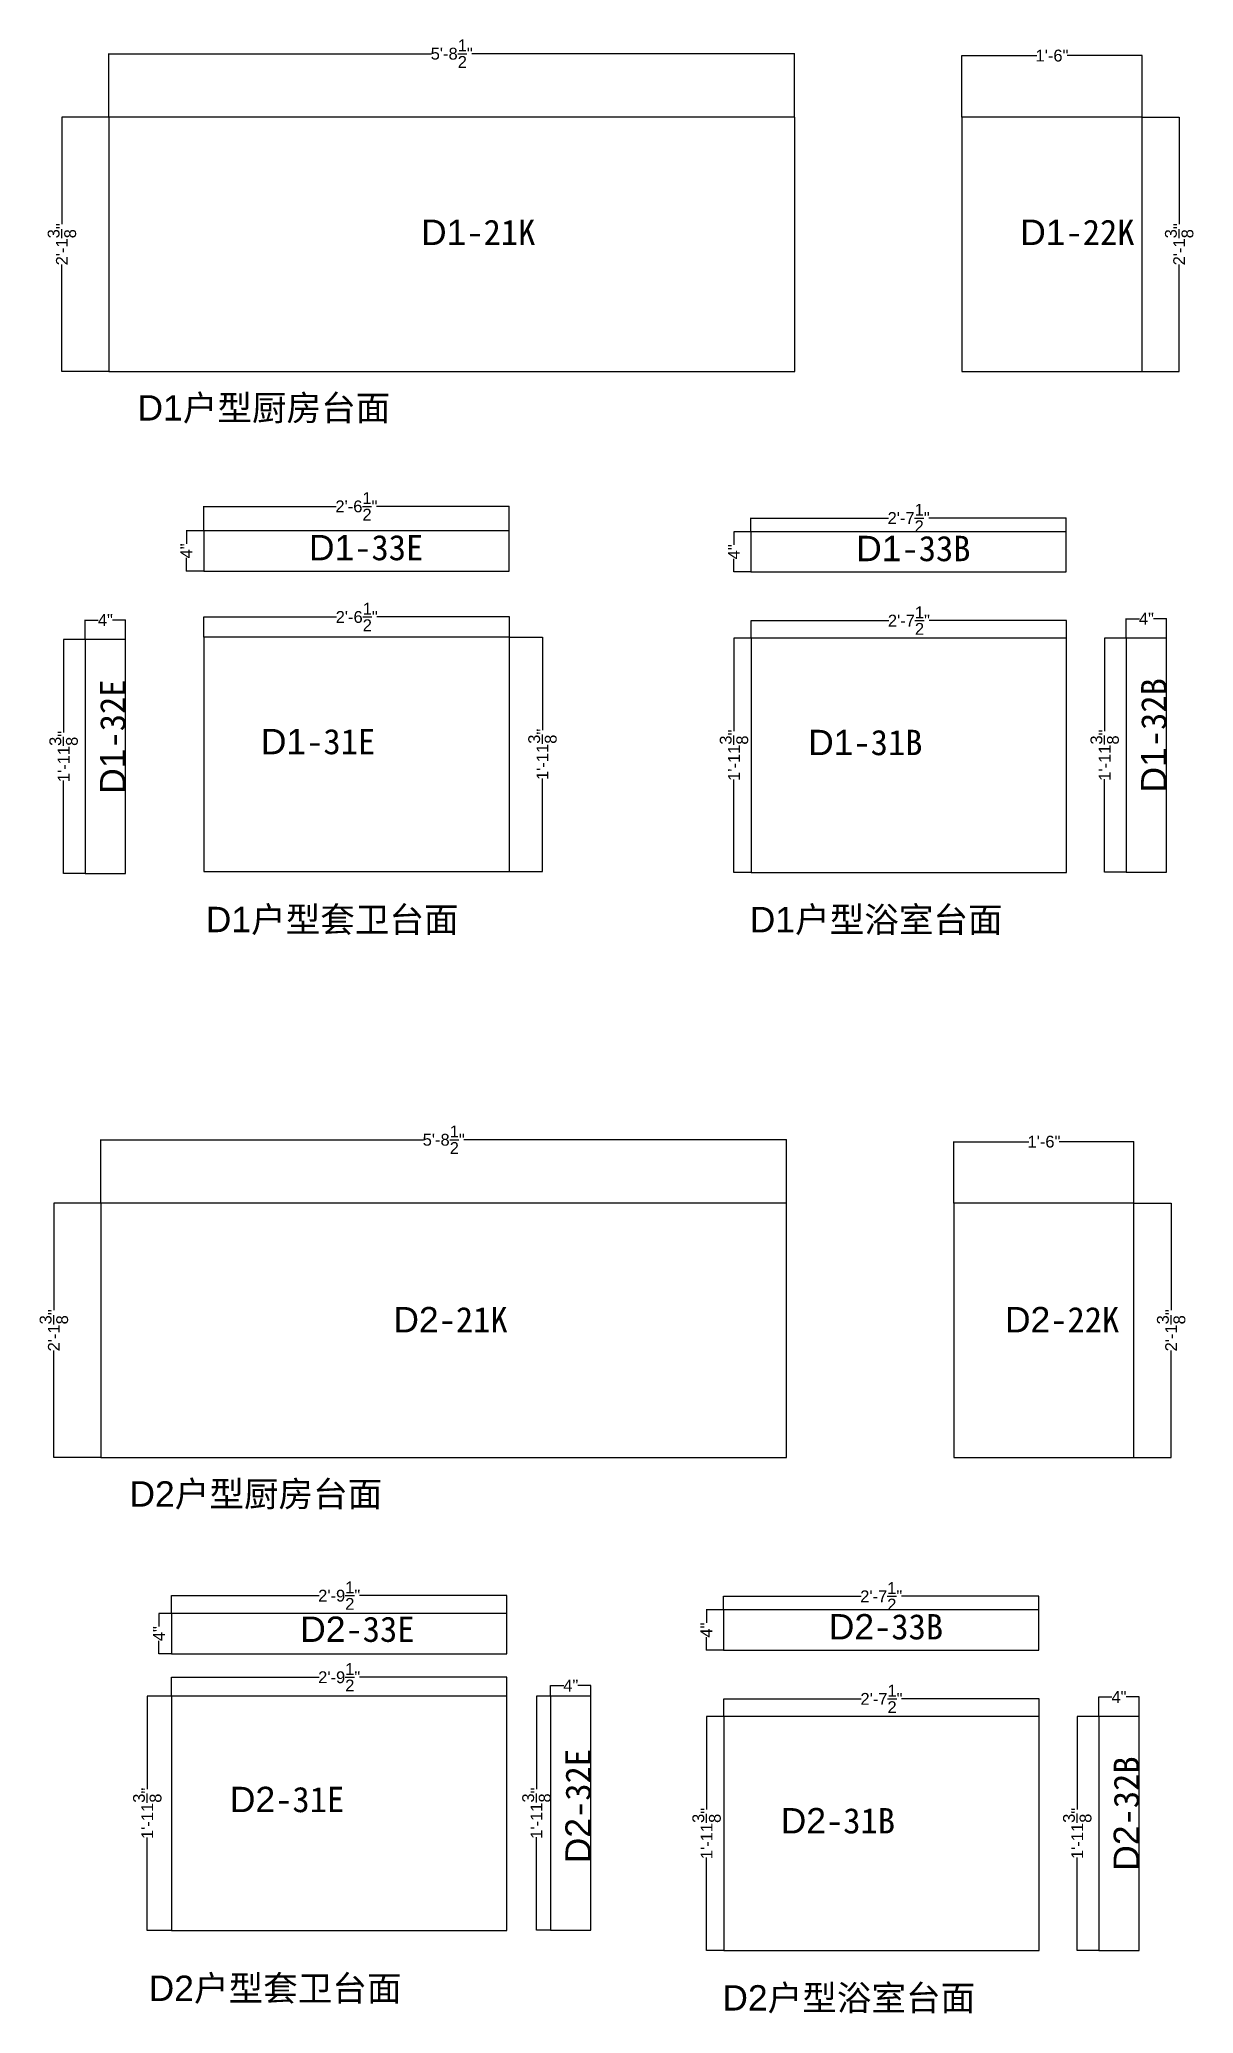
# Model space of a CAD drawing. Header units: inches. Extents: x -997106 to 39633, y -30199 to 1961.
# Drawn here: x 36617 to 39544, y -26146 to -21138 of the extents above; entities that cross this region are included whole.
import ezdxf

# ---------------------------------------------------------------- set-up
doc = ezdxf.new("R2010")
doc.units = ezdxf.units.IN
doc.header["$MEASUREMENT"] = 0
doc.layers.get('Defpoints').update_dxf_attribs({"color": 3})
doc.layers.add('编号', color=10, linetype='Continuous', plot=False)
doc.styles.get("Standard").update_dxf_attribs({"font": 'arial.ttf'})
doc.dimstyles.get("Standard").update_dxf_attribs({"dimtxt": 30, "dimasz": 1, "dimexe": 0.18, "dimexo": 0.0625, "dimgap": 0.09, "dimtad": 0, "dimtoh": 1, "dimdec": 4, "dimlfac": 0.03937, "dimzin": 0, "dimdsep": 46, "dimlunit": 4, "dimtxsty": 'Standard', "dimblk": 'ARCHTICK', "dimcen": 1, "dimadec": 0, "dimazin": 0, "dimtfac": 1, "dimtdec": 4, "dimtix": 1, "dimtofl": 0, "dimtmove": 2, "dimatfit": 3, "dimldrblk": 'ARCHTICK', "dimfxl": 1, "dimtolj": 1, "dimtzin": 0, "dimarcsym": 0})

msp = doc.modelspace()

# ---------------------------------------------------------------- texts
at = {"char_height": 64.3508622, "attachment_point": 1}
for s, insert in [('D1{\\fSimSun|b0|i0|c134|p2;户型厨房台面}', (36865.3082, -22040.64231)), ('D1{\\fSimSun|b0|i0|c134|p2;户型套卫台面}', (37038.58205, -23338.50585)), ('D1{\\fSimSun|b0|i0|c134|p2;户型浴室台面}', (38418.53717, -23338.78511)), ('D2{\\fSimSun|b0|i0|c134|p2;户型厨房台面}', (36844.94079, -24795.74193)), ('D2{\\fSimSun|b0|i0|c134|p2;户型套卫台面}', (36893.65594, -26049.79605)), ('D2{\\fSimSun|b0|i0|c134|p2;户型浴室台面}', (38348.98209, -26074.0695))]:
    msp.add_mtext(s, dxfattribs=dict(at, insert=insert))
at = {"layer": '编号', "char_height": 64.3508622, "attachment_point": 1}
for s, insert in [('D1{\\fSimSun|b0|i0|c134|p2;-21K}', (37584.7108, -21595.25934)), ('D1{\\fSimSun|b0|i0|c134|p2;-22K}', (39104.66447, -21595.25934)), ('D1{\\fSimSun|b0|i0|c134|p2;-33E}', (37300.30217, -22395.1035)), ('D1{\\fSimSun|b0|i0|c134|p2;-33B}', (38688.61867, -22397.38276)), ('D1{\\fSimSun|b0|i0|c134|p2;-31E}', (37178.37012, -22887.17476)), ('D1{\\fSimSun|b0|i0|c134|p2;-31B}', (38566.68662, -22889.45402)), ('D2{\\fSimSun|b0|i0|c134|p2;-21K}', (37514.44244, -24353.64821)), ('D2{\\fSimSun|b0|i0|c134|p2;-22K}', (39065.94632, -24353.64821)), ('D2{\\fSimSun|b0|i0|c134|p2;-33E}', (37278.12478, -25138.93858)), ('D2{\\fSimSun|b0|i0|c134|p2;-33B}', (38619.06359, -25132.66715)), ('D2{\\fSimSun|b0|i0|c134|p2;-31E}', (37099.67734, -25570.78574)), ('D2{\\fSimSun|b0|i0|c134|p2;-31B}', (38497.13153, -25624.73841))]:
    msp.add_mtext(s, dxfattribs=dict(at, insert=insert))
at = {"layer": '编号', "char_height": 64.3508622, "attachment_point": 1, "rotation": 90}
for s, insert in [('D1{\\fSimSun|b0|i0|c134|p2;-32E}', (36770.25401, -23051.8698)), ('D1{\\fSimSun|b0|i0|c134|p2;-32B}', (39411.23406, -23048.49109)), ('D2{\\fSimSun|b0|i0|c134|p2;-32E}', (37950.8992, -25764.8431)), ('D2{\\fSimSun|b0|i0|c134|p2;-32B}', (39341.67898, -25783.77548))]:
    msp.add_mtext(s, dxfattribs=dict(at, insert=insert))

# ---------------------------------------------------------------- blocks, each defined once
blk = doc.blocks.new('_ArchTick')
at = {"color": 0, "linetype": 'ByBlock', "const_width": 0.15}
blk.add_lwpolyline([(-0.5, -0.5), (0.5, 0.5)], dxfattribs=at)
blk = doc.blocks.new('*D428')
at = {"color": 0, "lineweight": -2, "transparency": 16777216}
for p, q in [((36792.5, -21335.3), (36792.5, -21174.1)), ((36792.5, -21174.3), (37611.6, -21174.3)), ((38532.5, -21174.3), (37713.4, -21174.3)), ((38532.5, -21335.3), (38532.5, -21174.1))]:
    blk.add_line(p, q, dxfattribs=at)
at = {"layer": 'Defpoints', "color": 0, "transparency": 16777216}
for p in [(38532.5, -21174.3), (36792.5, -21335.4), (38532.5, -21335.4)]:
    blk.add_point(p, dxfattribs=at)
at = {"color": 0, "lineweight": -2, "transparency": 16777216, "rotation": 180}
blk.add_blockref('_ArchTick', (36792.5, -21174.3), dxfattribs=at)
at = {"color": 0, "lineweight": -2, "transparency": 16777216}
blk.add_blockref('_ArchTick', (38532.5, -21174.3), dxfattribs=at)
at = {"color": 0, "transparency": 16777216, "insert": (37662.5, -21174.3), "char_height": 30, "attachment_point": 5}
blk.add_mtext('\\A1;5\'-8{\\H1x;\\S1/2;}"', dxfattribs=at)
blk = doc.blocks.new('*D429')
at = {"color": 0, "lineweight": -2, "transparency": 16777216}
for p, q in [((36792.5, -21335.4), (36673.4, -21335.4)), ((36673.5, -21335.4), (36673.5, -21606.8)), ((36673.5, -21980.4), (36673.5, -21709)), ((36792.5, -21980.4), (36673.4, -21980.4))]:
    blk.add_line(p, q, dxfattribs=at)
at = {"layer": 'Defpoints', "color": 0, "transparency": 16777216}
for p in [(36792.5, -21335.4), (36673.5, -21980.4), (36792.5, -21980.4)]:
    blk.add_point(p, dxfattribs=at)
at = {"color": 0, "lineweight": -2, "transparency": 16777216}
for p, rotation in [((36673.5, -21335.4), 90), ((36673.5, -21980.4), 270)]:
    blk.add_blockref('_ArchTick', p, dxfattribs=dict(at, rotation=rotation))
at = {"color": 0, "transparency": 16777216, "insert": (36673.5, -21657.9), "char_height": 30, "attachment_point": 5, "rotation": 90}
blk.add_mtext('\\A1;2\'-1{\\H1x;\\S3/8;}"', dxfattribs=at)
blk = doc.blocks.new('*D430')
at = {"color": 0, "lineweight": -2, "transparency": 16777216}
for p, q in [((38956.7, -21335.3), (38956.7, -21179.1)), ((38956.7, -21179.3), (39146.6, -21179.3)), ((39413.7, -21179.3), (39223.7, -21179.3)), ((39413.7, -21335.3), (39413.7, -21179.1))]:
    blk.add_line(p, q, dxfattribs=at)
at = {"layer": 'Defpoints', "color": 0, "transparency": 16777216}
for p in [(39413.7, -21179.3), (38956.7, -21335.4), (39413.7, -21335.4)]:
    blk.add_point(p, dxfattribs=at)
at = {"color": 0, "lineweight": -2, "transparency": 16777216, "rotation": 180}
blk.add_blockref('_ArchTick', (38956.7, -21179.3), dxfattribs=at)
at = {"color": 0, "lineweight": -2, "transparency": 16777216}
blk.add_blockref('_ArchTick', (39413.7, -21179.3), dxfattribs=at)
at = {"color": 0, "transparency": 16777216, "insert": (39185.2, -21179.3), "char_height": 30, "attachment_point": 5}
blk.add_mtext('\\A1;1\'-6"', dxfattribs=at)
blk = doc.blocks.new('*D431')
at = {"color": 0, "lineweight": -2, "transparency": 16777216}
for p, q in [((39413.7, -21335.4), (39508.1, -21335.4)), ((39507.9, -21335.4), (39507.9, -21606.8)), ((39507.9, -21980.4), (39507.9, -21709)), ((39413.7, -21980.4), (39508.1, -21980.4))]:
    blk.add_line(p, q, dxfattribs=at)
at = {"layer": 'Defpoints', "color": 0, "transparency": 16777216}
for p in [(39413.7, -21335.4), (39413.7, -21980.4), (39507.9, -21980.4)]:
    blk.add_point(p, dxfattribs=at)
at = {"color": 0, "lineweight": -2, "transparency": 16777216}
for p, rotation in [((39507.9, -21335.4), 90), ((39507.9, -21980.4), 270)]:
    blk.add_blockref('_ArchTick', p, dxfattribs=dict(at, rotation=rotation))
at = {"color": 0, "transparency": 16777216, "insert": (39507.9, -21657.9), "char_height": 30, "attachment_point": 5, "rotation": 90}
blk.add_mtext('\\A1;2\'-1{\\H1x;\\S3/8;}"', dxfattribs=at)
blk = doc.blocks.new('*D472')
at = {"color": 0, "lineweight": -2, "transparency": 16777216}
for p, q in [((36772.2, -24090.4), (36772.2, -23929.2)), ((36772.2, -23929.4), (37591.3, -23929.4)), ((38512.2, -23929.4), (37693.1, -23929.4)), ((38512.2, -24090.4), (38512.2, -23929.2))]:
    blk.add_line(p, q, dxfattribs=at)
at = {"layer": 'Defpoints', "color": 0, "transparency": 16777216}
for p in [(38512.2, -23929.4), (36772.2, -24090.5), (38512.2, -24090.5)]:
    blk.add_point(p, dxfattribs=at)
at = {"color": 0, "lineweight": -2, "transparency": 16777216, "rotation": 180}
blk.add_blockref('_ArchTick', (36772.2, -23929.4), dxfattribs=at)
at = {"color": 0, "lineweight": -2, "transparency": 16777216}
blk.add_blockref('_ArchTick', (38512.2, -23929.4), dxfattribs=at)
at = {"color": 0, "transparency": 16777216, "insert": (37642.2, -23929.4), "char_height": 30, "attachment_point": 5}
blk.add_mtext('\\A1;5\'-8{\\H1x;\\S1/2;}"', dxfattribs=at)
blk = doc.blocks.new('*D473')
at = {"color": 0, "lineweight": -2, "transparency": 16777216}
for p, q in [((36772.1, -24090.5), (36653, -24090.5)), ((36653.2, -24090.5), (36653.2, -24361.9)), ((36653.2, -24735.5), (36653.2, -24464.1)), ((36772.1, -24735.5), (36653, -24735.5))]:
    blk.add_line(p, q, dxfattribs=at)
at = {"layer": 'Defpoints', "color": 0, "transparency": 16777216}
for p in [(36772.2, -24090.5), (36653.2, -24735.5), (36772.2, -24735.5)]:
    blk.add_point(p, dxfattribs=at)
at = {"color": 0, "lineweight": -2, "transparency": 16777216}
for p, rotation in [((36653.2, -24090.5), 90), ((36653.2, -24735.5), 270)]:
    blk.add_blockref('_ArchTick', p, dxfattribs=dict(at, rotation=rotation))
at = {"color": 0, "transparency": 16777216, "insert": (36653.2, -24413), "char_height": 30, "attachment_point": 5, "rotation": 90}
blk.add_mtext('\\A1;2\'-1{\\H1x;\\S3/8;}"', dxfattribs=at)
blk = doc.blocks.new('*D474')
at = {"color": 0, "lineweight": -2, "transparency": 16777216}
for p, q in [((38936.3, -24090.4), (38936.3, -23934.2)), ((38936.3, -23934.4), (39126.2, -23934.4)), ((39393.3, -23934.4), (39203.3, -23934.4)), ((39393.3, -24090.4), (39393.3, -23934.2))]:
    blk.add_line(p, q, dxfattribs=at)
at = {"layer": 'Defpoints', "color": 0, "transparency": 16777216}
for p in [(39393.3, -23934.4), (38936.3, -24090.5), (39393.3, -24090.5)]:
    blk.add_point(p, dxfattribs=at)
at = {"color": 0, "lineweight": -2, "transparency": 16777216, "rotation": 180}
blk.add_blockref('_ArchTick', (38936.3, -23934.4), dxfattribs=at)
at = {"color": 0, "lineweight": -2, "transparency": 16777216}
blk.add_blockref('_ArchTick', (39393.3, -23934.4), dxfattribs=at)
at = {"color": 0, "transparency": 16777216, "insert": (39164.8, -23934.4), "char_height": 30, "attachment_point": 5}
blk.add_mtext('\\A1;1\'-6"', dxfattribs=at)
blk = doc.blocks.new('*D475')
at = {"color": 0, "lineweight": -2, "transparency": 16777216}
for p, q in [((39393.4, -24090.5), (39487.7, -24090.5)), ((39487.5, -24090.5), (39487.5, -24361.9)), ((39487.5, -24735.5), (39487.5, -24464.1)), ((39393.4, -24735.5), (39487.7, -24735.5))]:
    blk.add_line(p, q, dxfattribs=at)
at = {"layer": 'Defpoints', "color": 0, "transparency": 16777216}
for p in [(39393.3, -24090.5), (39393.3, -24735.5), (39487.5, -24735.5)]:
    blk.add_point(p, dxfattribs=at)
at = {"color": 0, "lineweight": -2, "transparency": 16777216}
for p, rotation in [((39487.5, -24090.5), 90), ((39487.5, -24735.5), 270)]:
    blk.add_blockref('_ArchTick', p, dxfattribs=dict(at, rotation=rotation))
at = {"color": 0, "transparency": 16777216, "insert": (39487.5, -24413), "char_height": 30, "attachment_point": 5, "rotation": 90}
blk.add_mtext('\\A1;2\'-1{\\H1x;\\S3/8;}"', dxfattribs=at)
blk = doc.blocks.new('*D592')
at = {"color": 0, "lineweight": -2, "transparency": 16777216}
for p, q in [((36951.5, -25341.2), (36889.9, -25341.2)), ((36890.1, -25341.2), (36890.1, -25577.1)), ((36890.1, -25935.2), (36890.1, -25699.3)), ((36951.5, -25935.2), (36889.9, -25935.2))]:
    blk.add_line(p, q, dxfattribs=at)
at = {"layer": 'Defpoints', "color": 0, "transparency": 16777216}
for p in [(36951.6, -25341.2), (36890.1, -25935.2), (36951.6, -25935.2)]:
    blk.add_point(p, dxfattribs=at)
at = {"color": 0, "lineweight": -2, "transparency": 16777216}
for p, rotation in [((36890.1, -25341.2), 90), ((36890.1, -25935.2), 270)]:
    blk.add_blockref('_ArchTick', p, dxfattribs=dict(at, rotation=rotation))
at = {"color": 0, "transparency": 16777216, "insert": (36890.1, -25638.2), "char_height": 30, "attachment_point": 5, "rotation": 90}
blk.add_mtext('\\A1;1\'-11{\\H1x;\\S3/8;}"', dxfattribs=at)
blk = doc.blocks.new('*D593')
at = {"color": 0, "lineweight": -2, "transparency": 16777216}
for p, q in [((36951.6, -25341.1), (36951.6, -25292.7)), ((36951.6, -25292.9), (37325.9, -25292.9)), ((37802.6, -25292.9), (37428.2, -25292.9)), ((37802.6, -25341.1), (37802.6, -25292.7))]:
    blk.add_line(p, q, dxfattribs=at)
at = {"layer": 'Defpoints', "color": 0, "transparency": 16777216}
for p in [(37802.6, -25292.9), (36951.6, -25341.2), (37802.6, -25341.2)]:
    blk.add_point(p, dxfattribs=at)
at = {"color": 0, "lineweight": -2, "transparency": 16777216, "rotation": 180}
blk.add_blockref('_ArchTick', (36951.6, -25292.9), dxfattribs=at)
at = {"color": 0, "lineweight": -2, "transparency": 16777216}
blk.add_blockref('_ArchTick', (37802.6, -25292.9), dxfattribs=at)
at = {"color": 0, "transparency": 16777216, "insert": (37377.1, -25292.9), "char_height": 30, "attachment_point": 5}
blk.add_mtext('\\A1;2\'-9{\\H1x;\\S1/2;}"', dxfattribs=at)
blk = doc.blocks.new('*D594')
at = {"color": 0, "lineweight": -2, "transparency": 16777216}
for p, q in [((37913.5, -25340.6), (37913.5, -25313.9)), ((37913.5, -25314.1), (37946.6, -25314.1)), ((38015.5, -25314.1), (37982.4, -25314.1)), ((38015.5, -25340.6), (38015.5, -25313.9))]:
    blk.add_line(p, q, dxfattribs=at)
at = {"layer": 'Defpoints', "color": 0, "transparency": 16777216}
for p in [(38015.5, -25314.1), (37913.5, -25340.7), (38015.5, -25340.7)]:
    blk.add_point(p, dxfattribs=at)
at = {"color": 0, "lineweight": -2, "transparency": 16777216, "rotation": 180}
blk.add_blockref('_ArchTick', (37913.5, -25314.1), dxfattribs=at)
at = {"color": 0, "lineweight": -2, "transparency": 16777216}
blk.add_blockref('_ArchTick', (38015.5, -25314.1), dxfattribs=at)
at = {"color": 0, "transparency": 16777216, "insert": (37964.5, -25314.1), "char_height": 30, "attachment_point": 5}
blk.add_mtext('\\A1;4"', dxfattribs=at)
blk = doc.blocks.new('*D595')
at = {"color": 0, "lineweight": -2, "transparency": 16777216}
for p, q in [((37913.5, -25340.7), (37877.2, -25340.7)), ((37877.4, -25340.7), (37877.4, -25576.6)), ((37877.4, -25934.7), (37877.4, -25698.8)), ((37913.5, -25934.7), (37877.2, -25934.7))]:
    blk.add_line(p, q, dxfattribs=at)
at = {"layer": 'Defpoints', "color": 0, "transparency": 16777216}
for p in [(37913.5, -25340.7), (37877.4, -25934.7), (37913.5, -25934.7)]:
    blk.add_point(p, dxfattribs=at)
at = {"color": 0, "lineweight": -2, "transparency": 16777216}
for p, rotation in [((37877.4, -25340.7), 90), ((37877.4, -25934.7), 270)]:
    blk.add_blockref('_ArchTick', p, dxfattribs=dict(at, rotation=rotation))
at = {"color": 0, "transparency": 16777216, "insert": (37877.4, -25637.7), "char_height": 30, "attachment_point": 5, "rotation": 90}
blk.add_mtext('\\A1;1\'-11{\\H1x;\\S3/8;}"', dxfattribs=at)
blk = doc.blocks.new('*D596')
at = {"color": 0, "lineweight": -2, "transparency": 16777216}
for p, q in [((36951.5, -25131.3), (36919.7, -25131.3)), ((36919.9, -25131.3), (36919.9, -25164.4)), ((36951.5, -25233.3), (36919.7, -25233.3)), ((36919.9, -25233.3), (36919.9, -25200.2))]:
    blk.add_line(p, q, dxfattribs=at)
at = {"layer": 'Defpoints', "color": 0, "transparency": 16777216}
for p in [(36951.6, -25131.3), (36919.9, -25233.3), (36951.6, -25233.3)]:
    blk.add_point(p, dxfattribs=at)
at = {"color": 0, "lineweight": -2, "transparency": 16777216}
for p, rotation in [((36919.9, -25131.3), 90), ((36919.9, -25233.3), 270)]:
    blk.add_blockref('_ArchTick', p, dxfattribs=dict(at, rotation=rotation))
at = {"color": 0, "transparency": 16777216, "insert": (36919.9, -25182.3), "char_height": 30, "attachment_point": 5, "rotation": 90}
blk.add_mtext('\\A1;4"', dxfattribs=at)
blk = doc.blocks.new('*D597')
at = {"color": 0, "lineweight": -2, "transparency": 16777216}
for p, q in [((36951.6, -25131.2), (36951.6, -25085.8)), ((36951.6, -25085.9), (37325.9, -25085.9)), ((37802.6, -25085.9), (37428.2, -25085.9)), ((37802.6, -25131.2), (37802.6, -25085.8))]:
    blk.add_line(p, q, dxfattribs=at)
at = {"layer": 'Defpoints', "color": 0, "transparency": 16777216}
for p in [(37802.6, -25085.9), (36951.6, -25131.3), (37802.6, -25131.3)]:
    blk.add_point(p, dxfattribs=at)
at = {"color": 0, "lineweight": -2, "transparency": 16777216, "rotation": 180}
blk.add_blockref('_ArchTick', (36951.6, -25085.9), dxfattribs=at)
at = {"color": 0, "lineweight": -2, "transparency": 16777216}
blk.add_blockref('_ArchTick', (37802.6, -25085.9), dxfattribs=at)
at = {"color": 0, "transparency": 16777216, "insert": (37377.1, -25085.9), "char_height": 30, "attachment_point": 5}
blk.add_mtext('\\A1;2\'-9{\\H1x;\\S1/2;}"', dxfattribs=at)
blk = doc.blocks.new('*D658')
at = {"color": 0, "lineweight": -2, "transparency": 16777216}
for p, q in [((37034, -22654.7), (37034, -22603.1)), ((37034, -22603.3), (37370.4, -22603.3)), ((37809, -22603.3), (37472.7, -22603.3)), ((37809, -22654.7), (37809, -22603.1))]:
    blk.add_line(p, q, dxfattribs=at)
at = {"layer": 'Defpoints', "color": 0, "transparency": 16777216}
for p in [(37809, -22603.3), (37034, -22654.8), (37809, -22654.8)]:
    blk.add_point(p, dxfattribs=at)
at = {"color": 0, "lineweight": -2, "transparency": 16777216, "rotation": 180}
blk.add_blockref('_ArchTick', (37034, -22603.3), dxfattribs=at)
at = {"color": 0, "lineweight": -2, "transparency": 16777216}
blk.add_blockref('_ArchTick', (37809, -22603.3), dxfattribs=at)
at = {"color": 0, "transparency": 16777216, "insert": (37421.5, -22603.3), "char_height": 30, "attachment_point": 5}
blk.add_mtext('\\A1;2\'-6{\\H1x;\\S1/2;}"', dxfattribs=at)
blk = doc.blocks.new('*D659')
at = {"color": 0, "lineweight": -2, "transparency": 16777216}
for p, q in [((37809.1, -22654.8), (37892.8, -22654.8)), ((37892.6, -22654.8), (37892.6, -22890.7)), ((37892.6, -23248.8), (37892.6, -23012.9)), ((37809.1, -23248.8), (37892.8, -23248.8))]:
    blk.add_line(p, q, dxfattribs=at)
at = {"layer": 'Defpoints', "color": 0, "transparency": 16777216}
for p in [(37809, -22654.8), (37809, -23248.8), (37892.6, -23248.8)]:
    blk.add_point(p, dxfattribs=at)
at = {"color": 0, "lineweight": -2, "transparency": 16777216}
for p, rotation in [((37892.6, -22654.8), 90), ((37892.6, -23248.8), 270)]:
    blk.add_blockref('_ArchTick', p, dxfattribs=dict(at, rotation=rotation))
at = {"color": 0, "transparency": 16777216, "insert": (37892.6, -22951.8), "char_height": 30, "attachment_point": 5, "rotation": 90}
blk.add_mtext('\\A1;1\'-11{\\H1x;\\S3/8;}"', dxfattribs=at)
blk = doc.blocks.new('*D660')
at = {"color": 0, "lineweight": -2, "transparency": 16777216}
for p, q in [((36732.8, -22660.2), (36677.7, -22660.2)), ((36677.9, -22660.2), (36677.9, -22896.1)), ((36677.9, -23254.2), (36677.9, -23018.3)), ((36732.8, -23254.2), (36677.7, -23254.2))]:
    blk.add_line(p, q, dxfattribs=at)
at = {"layer": 'Defpoints', "color": 0, "transparency": 16777216}
for p in [(36732.9, -22660.2), (36677.9, -23254.2), (36732.9, -23254.2)]:
    blk.add_point(p, dxfattribs=at)
at = {"color": 0, "lineweight": -2, "transparency": 16777216}
for p, rotation in [((36677.9, -22660.2), 90), ((36677.9, -23254.2), 270)]:
    blk.add_blockref('_ArchTick', p, dxfattribs=dict(at, rotation=rotation))
at = {"color": 0, "transparency": 16777216, "insert": (36677.9, -22957.2), "char_height": 30, "attachment_point": 5, "rotation": 90}
blk.add_mtext('\\A1;1\'-11{\\H1x;\\S3/8;}"', dxfattribs=at)
blk = doc.blocks.new('*D661')
at = {"color": 0, "lineweight": -2, "transparency": 16777216}
for p, q in [((36732.9, -22660.1), (36732.9, -22610.9)), ((36732.9, -22611.1), (36765.9, -22611.1)), ((36834.9, -22611.1), (36801.8, -22611.1)), ((36834.9, -22660.1), (36834.9, -22610.9))]:
    blk.add_line(p, q, dxfattribs=at)
at = {"layer": 'Defpoints', "color": 0, "transparency": 16777216}
for p in [(36834.9, -22611.1), (36732.9, -22660.2), (36834.9, -22660.2)]:
    blk.add_point(p, dxfattribs=at)
at = {"color": 0, "lineweight": -2, "transparency": 16777216, "rotation": 180}
blk.add_blockref('_ArchTick', (36732.9, -22611.1), dxfattribs=at)
at = {"color": 0, "lineweight": -2, "transparency": 16777216}
blk.add_blockref('_ArchTick', (36834.9, -22611.1), dxfattribs=at)
at = {"color": 0, "transparency": 16777216, "insert": (36783.9, -22611.1), "char_height": 30, "attachment_point": 5}
blk.add_mtext('\\A1;4"', dxfattribs=at)
blk = doc.blocks.new('*D662')
at = {"color": 0, "lineweight": -2, "transparency": 16777216}
for p, q in [((37033.2, -22384.7), (36989.2, -22384.7)), ((36989.4, -22384.7), (36989.4, -22417.7)), ((36989.4, -22486.7), (36989.4, -22453.6)), ((37033.2, -22486.7), (36989.2, -22486.7))]:
    blk.add_line(p, q, dxfattribs=at)
at = {"layer": 'Defpoints', "color": 0, "transparency": 16777216}
for p in [(37033.3, -22384.7), (36989.4, -22486.7), (37033.3, -22486.7)]:
    blk.add_point(p, dxfattribs=at)
at = {"color": 0, "lineweight": -2, "transparency": 16777216}
for p, rotation in [((36989.4, -22384.7), 90), ((36989.4, -22486.7), 270)]:
    blk.add_blockref('_ArchTick', p, dxfattribs=dict(at, rotation=rotation))
at = {"color": 0, "transparency": 16777216, "insert": (36989.4, -22435.7), "char_height": 30, "attachment_point": 5, "rotation": 90}
blk.add_mtext('\\A1;4"', dxfattribs=at)
blk = doc.blocks.new('*D663')
at = {"color": 0, "lineweight": -2, "transparency": 16777216}
for p, q in [((37033.3, -22384.6), (37033.3, -22322.6)), ((37033.3, -22322.7), (37369.6, -22322.7)), ((37808.3, -22322.7), (37472, -22322.7)), ((37808.3, -22384.6), (37808.3, -22322.6))]:
    blk.add_line(p, q, dxfattribs=at)
at = {"layer": 'Defpoints', "color": 0, "transparency": 16777216}
for p in [(37808.3, -22322.7), (37033.3, -22384.7), (37808.3, -22384.7)]:
    blk.add_point(p, dxfattribs=at)
at = {"color": 0, "lineweight": -2, "transparency": 16777216, "rotation": 180}
blk.add_blockref('_ArchTick', (37033.3, -22322.7), dxfattribs=at)
at = {"color": 0, "lineweight": -2, "transparency": 16777216}
blk.add_blockref('_ArchTick', (37808.3, -22322.7), dxfattribs=at)
at = {"color": 0, "transparency": 16777216, "insert": (37420.8, -22322.7), "char_height": 30, "attachment_point": 5}
blk.add_mtext('\\A1;2\'-6{\\H1x;\\S1/2;}"', dxfattribs=at)
blk = doc.blocks.new('*D1370')
at = {"color": 0, "lineweight": -2, "transparency": 16777216}
for p, q in [((39373.8, -22656.8), (39318.7, -22656.8)), ((39318.9, -22656.8), (39318.9, -22892.7)), ((39318.9, -23250.8), (39318.9, -23014.9)), ((39373.8, -23250.8), (39318.7, -23250.8))]:
    blk.add_line(p, q, dxfattribs=at)
at = {"layer": 'Defpoints', "color": 0, "transparency": 16777216}
for p in [(39373.8, -22656.8), (39318.9, -23250.8), (39373.8, -23250.8)]:
    blk.add_point(p, dxfattribs=at)
at = {"color": 0, "lineweight": -2, "transparency": 16777216}
for p, rotation in [((39318.9, -22656.8), 90), ((39318.9, -23250.8), 270)]:
    blk.add_blockref('_ArchTick', p, dxfattribs=dict(at, rotation=rotation))
at = {"color": 0, "transparency": 16777216, "insert": (39318.9, -22953.8), "char_height": 30, "attachment_point": 5, "rotation": 90}
blk.add_mtext('\\A1;1\'-11{\\H1x;\\S3/8;}"', dxfattribs=at)
blk = doc.blocks.new('*D1371')
at = {"color": 0, "lineweight": -2, "transparency": 16777216}
for p, q in [((39373.8, -22656.8), (39373.8, -22607.5)), ((39373.8, -22607.7), (39406.9, -22607.7)), ((39475.8, -22607.7), (39442.8, -22607.7)), ((39475.8, -22656.8), (39475.8, -22607.5))]:
    blk.add_line(p, q, dxfattribs=at)
at = {"layer": 'Defpoints', "color": 0, "transparency": 16777216}
for p in [(39475.8, -22607.7), (39373.8, -22656.8), (39475.8, -22656.8)]:
    blk.add_point(p, dxfattribs=at)
at = {"color": 0, "lineweight": -2, "transparency": 16777216, "rotation": 180}
blk.add_blockref('_ArchTick', (39373.8, -22607.7), dxfattribs=at)
at = {"color": 0, "lineweight": -2, "transparency": 16777216}
blk.add_blockref('_ArchTick', (39475.8, -22607.7), dxfattribs=at)
at = {"color": 0, "transparency": 16777216, "insert": (39424.8, -22607.7), "char_height": 30, "attachment_point": 5}
blk.add_mtext('\\A1;4"', dxfattribs=at)
blk = doc.blocks.new('*D1372')
at = {"color": 0, "lineweight": -2, "transparency": 16777216}
for p, q in [((38422.3, -22657), (38422.3, -22612.3)), ((38422.3, -22612.5), (38771.2, -22612.5)), ((39222.3, -22612.5), (38873.5, -22612.5)), ((39222.3, -22657), (39222.3, -22612.3))]:
    blk.add_line(p, q, dxfattribs=at)
at = {"layer": 'Defpoints', "color": 0, "transparency": 16777216}
for p in [(39222.3, -22612.5), (38422.3, -22657.1), (39222.3, -22657.1)]:
    blk.add_point(p, dxfattribs=at)
at = {"color": 0, "lineweight": -2, "transparency": 16777216, "rotation": 180}
blk.add_blockref('_ArchTick', (38422.3, -22612.5), dxfattribs=at)
at = {"color": 0, "lineweight": -2, "transparency": 16777216}
blk.add_blockref('_ArchTick', (39222.3, -22612.5), dxfattribs=at)
at = {"color": 0, "transparency": 16777216, "insert": (38822.3, -22612.5), "char_height": 30, "attachment_point": 5}
blk.add_mtext('\\A1;2\'-7{\\H1x;\\S1/2;}"', dxfattribs=at)
blk = doc.blocks.new('*D1373')
at = {"color": 0, "lineweight": -2, "transparency": 16777216}
for p, q in [((38422.3, -22657.1), (38378.3, -22657.1)), ((38378.5, -22657.1), (38378.5, -22893)), ((38378.5, -23251.1), (38378.5, -23015.2)), ((38422.3, -23251.1), (38378.3, -23251.1))]:
    blk.add_line(p, q, dxfattribs=at)
at = {"layer": 'Defpoints', "color": 0, "transparency": 16777216}
for p in [(38422.3, -22657.1), (38378.5, -23251.1), (38422.3, -23251.1)]:
    blk.add_point(p, dxfattribs=at)
at = {"color": 0, "lineweight": -2, "transparency": 16777216}
for p, rotation in [((38378.5, -22657.1), 90), ((38378.5, -23251.1), 270)]:
    blk.add_blockref('_ArchTick', p, dxfattribs=dict(at, rotation=rotation))
at = {"color": 0, "transparency": 16777216, "insert": (38378.5, -22954.1), "char_height": 30, "attachment_point": 5, "rotation": 90}
blk.add_mtext('\\A1;1\'-11{\\H1x;\\S3/8;}"', dxfattribs=at)
blk = doc.blocks.new('*D1374')
at = {"color": 0, "lineweight": -2, "transparency": 16777216}
for p, q in [((38421.5, -22386.9), (38377.9, -22386.9)), ((38378.1, -22386.9), (38378.1, -22420)), ((38378.1, -22488.9), (38378.1, -22455.9)), ((38421.5, -22488.9), (38377.9, -22488.9))]:
    blk.add_line(p, q, dxfattribs=at)
at = {"layer": 'Defpoints', "color": 0, "transparency": 16777216}
for p in [(38421.6, -22386.9), (38378.1, -22488.9), (38421.6, -22488.9)]:
    blk.add_point(p, dxfattribs=at)
at = {"color": 0, "lineweight": -2, "transparency": 16777216}
for p, rotation in [((38378.1, -22386.9), 90), ((38378.1, -22488.9), 270)]:
    blk.add_blockref('_ArchTick', p, dxfattribs=dict(at, rotation=rotation))
at = {"color": 0, "transparency": 16777216, "insert": (38378.1, -22437.9), "char_height": 30, "attachment_point": 5, "rotation": 90}
blk.add_mtext('\\A1;4"', dxfattribs=at)
blk = doc.blocks.new('*D1375')
at = {"color": 0, "lineweight": -2, "transparency": 16777216}
for p, q in [((38421.6, -22386.9), (38421.6, -22352.1)), ((38421.6, -22352.3), (38770.5, -22352.3)), ((39221.6, -22352.3), (38872.8, -22352.3)), ((39221.6, -22386.9), (39221.6, -22352.1))]:
    blk.add_line(p, q, dxfattribs=at)
at = {"layer": 'Defpoints', "color": 0, "transparency": 16777216}
for p in [(39221.6, -22352.3), (38421.6, -22386.9), (39221.6, -22386.9)]:
    blk.add_point(p, dxfattribs=at)
at = {"color": 0, "lineweight": -2, "transparency": 16777216, "rotation": 180}
blk.add_blockref('_ArchTick', (38421.6, -22352.3), dxfattribs=at)
at = {"color": 0, "lineweight": -2, "transparency": 16777216}
blk.add_blockref('_ArchTick', (39221.6, -22352.3), dxfattribs=at)
at = {"color": 0, "transparency": 16777216, "insert": (38821.6, -22352.3), "char_height": 30, "attachment_point": 5}
blk.add_mtext('\\A1;2\'-7{\\H1x;\\S1/2;}"', dxfattribs=at)
blk = doc.blocks.new('*D1430')
at = {"color": 0, "lineweight": -2, "transparency": 16777216}
for p, q in [((39304.2, -25392.1), (39249.2, -25392.1)), ((39249.3, -25392.1), (39249.3, -25628)), ((39249.3, -25986.1), (39249.3, -25750.2)), ((39304.2, -25986.1), (39249.2, -25986.1))]:
    blk.add_line(p, q, dxfattribs=at)
at = {"layer": 'Defpoints', "color": 0, "transparency": 16777216}
for p in [(39304.3, -25392.1), (39249.3, -25986.1), (39304.3, -25986.1)]:
    blk.add_point(p, dxfattribs=at)
at = {"color": 0, "lineweight": -2, "transparency": 16777216}
for p, rotation in [((39249.3, -25392.1), 90), ((39249.3, -25986.1), 270)]:
    blk.add_blockref('_ArchTick', p, dxfattribs=dict(at, rotation=rotation))
at = {"color": 0, "transparency": 16777216, "insert": (39249.3, -25689.1), "char_height": 30, "attachment_point": 5, "rotation": 90}
blk.add_mtext('\\A1;1\'-11{\\H1x;\\S3/8;}"', dxfattribs=at)
blk = doc.blocks.new('*D1431')
at = {"color": 0, "lineweight": -2, "transparency": 16777216}
for p, q in [((39304.3, -25392), (39304.3, -25342.8)), ((39304.3, -25343), (39337.4, -25343)), ((39406.3, -25343), (39373.2, -25343)), ((39406.3, -25392), (39406.3, -25342.8))]:
    blk.add_line(p, q, dxfattribs=at)
at = {"layer": 'Defpoints', "color": 0, "transparency": 16777216}
for p in [(39406.3, -25343), (39304.3, -25392.1), (39406.3, -25392.1)]:
    blk.add_point(p, dxfattribs=at)
at = {"color": 0, "lineweight": -2, "transparency": 16777216, "rotation": 180}
blk.add_blockref('_ArchTick', (39304.3, -25343), dxfattribs=at)
at = {"color": 0, "lineweight": -2, "transparency": 16777216}
blk.add_blockref('_ArchTick', (39406.3, -25343), dxfattribs=at)
at = {"color": 0, "transparency": 16777216, "insert": (39355.3, -25343), "char_height": 30, "attachment_point": 5}
blk.add_mtext('\\A1;4"', dxfattribs=at)
blk = doc.blocks.new('*D1432')
at = {"color": 0, "lineweight": -2, "transparency": 16777216}
for p, q in [((38352.8, -25392.3), (38352.8, -25347.6)), ((38352.8, -25347.8), (38701.6, -25347.8)), ((39152.8, -25347.8), (38803.9, -25347.8)), ((39152.8, -25392.3), (39152.8, -25347.6))]:
    blk.add_line(p, q, dxfattribs=at)
at = {"layer": 'Defpoints', "color": 0, "transparency": 16777216}
for p in [(39152.8, -25347.8), (38352.8, -25392.4), (39152.8, -25392.4)]:
    blk.add_point(p, dxfattribs=at)
at = {"color": 0, "lineweight": -2, "transparency": 16777216, "rotation": 180}
blk.add_blockref('_ArchTick', (38352.8, -25347.8), dxfattribs=at)
at = {"color": 0, "lineweight": -2, "transparency": 16777216}
blk.add_blockref('_ArchTick', (39152.8, -25347.8), dxfattribs=at)
at = {"color": 0, "transparency": 16777216, "insert": (38752.8, -25347.8), "char_height": 30, "attachment_point": 5}
blk.add_mtext('\\A1;2\'-7{\\H1x;\\S1/2;}"', dxfattribs=at)
blk = doc.blocks.new('*D1433')
at = {"color": 0, "lineweight": -2, "transparency": 16777216}
for p, q in [((38352.7, -25392.4), (38308.8, -25392.4)), ((38309, -25392.4), (38309, -25628.3)), ((38309, -25986.4), (38309, -25750.4)), ((38352.7, -25986.4), (38308.8, -25986.4))]:
    blk.add_line(p, q, dxfattribs=at)
at = {"layer": 'Defpoints', "color": 0, "transparency": 16777216}
for p in [(38352.8, -25392.4), (38309, -25986.4), (38352.8, -25986.4)]:
    blk.add_point(p, dxfattribs=at)
at = {"color": 0, "lineweight": -2, "transparency": 16777216}
for p, rotation in [((38309, -25392.4), 90), ((38309, -25986.4), 270)]:
    blk.add_blockref('_ArchTick', p, dxfattribs=dict(at, rotation=rotation))
at = {"color": 0, "transparency": 16777216, "insert": (38309, -25689.4), "char_height": 30, "attachment_point": 5, "rotation": 90}
blk.add_mtext('\\A1;1\'-11{\\H1x;\\S3/8;}"', dxfattribs=at)
blk = doc.blocks.new('*D1434')
at = {"color": 0, "lineweight": -2, "transparency": 16777216}
for p, q in [((38352, -25122.2), (38308.3, -25122.2)), ((38308.5, -25122.2), (38308.5, -25155.3)), ((38352, -25224.2), (38308.3, -25224.2)), ((38308.5, -25224.2), (38308.5, -25191.2))]:
    blk.add_line(p, q, dxfattribs=at)
at = {"layer": 'Defpoints', "color": 0, "transparency": 16777216}
for p in [(38352.1, -25122.2), (38308.5, -25224.2), (38352.1, -25224.2)]:
    blk.add_point(p, dxfattribs=at)
at = {"color": 0, "lineweight": -2, "transparency": 16777216}
for p, rotation in [((38308.5, -25122.2), 90), ((38308.5, -25224.2), 270)]:
    blk.add_blockref('_ArchTick', p, dxfattribs=dict(at, rotation=rotation))
at = {"color": 0, "transparency": 16777216, "insert": (38308.5, -25173.2), "char_height": 30, "attachment_point": 5, "rotation": 90}
blk.add_mtext('\\A1;4"', dxfattribs=at)
blk = doc.blocks.new('*D1435')
at = {"color": 0, "lineweight": -2, "transparency": 16777216}
for p, q in [((38352.1, -25122.2), (38352.1, -25087.4)), ((38352.1, -25087.6), (38700.9, -25087.6)), ((39152.1, -25087.6), (38803.2, -25087.6)), ((39152.1, -25122.2), (39152.1, -25087.4))]:
    blk.add_line(p, q, dxfattribs=at)
at = {"layer": 'Defpoints', "color": 0, "transparency": 16777216}
for p in [(39152.1, -25087.6), (38352.1, -25122.2), (39152.1, -25122.2)]:
    blk.add_point(p, dxfattribs=at)
at = {"color": 0, "lineweight": -2, "transparency": 16777216, "rotation": 180}
blk.add_blockref('_ArchTick', (38352.1, -25087.6), dxfattribs=at)
at = {"color": 0, "lineweight": -2, "transparency": 16777216}
blk.add_blockref('_ArchTick', (39152.1, -25087.6), dxfattribs=at)
at = {"color": 0, "transparency": 16777216, "insert": (38752.1, -25087.6), "char_height": 30, "attachment_point": 5}
blk.add_mtext('\\A1;2\'-7{\\H1x;\\S1/2;}"', dxfattribs=at)

# ---------------------------------------------------------------- dimensions: what is measured, and where the dimension line sits
for base, p1, p2, picture, middle in [((38532.54079, -21174.31081), (36792.54079, -21335.37357), (38532.54079, -21335.37357), '*D428', (37662.54079, -21174.31081)), ((39413.65494, -21179.27415), (38956.65494, -21335.37357), (39413.65494, -21335.37357), '*D430', (39185.15494, -21179.27415)), ((37808.2926195589, -22322.7386305326), (37033.2926195589, -22384.6566184048), (37808.2926195589, -22384.6566184048), '*D663', (37420.7926195589, -22322.7386305326)), ((39221.60912, -22352.30744), (38421.60912, -22386.93588), (39221.60912, -22386.93588), '*D1375', (38821.60912, -22352.30744)), ((37809.0259058741, -22603.2535332185), (37034.0259058741, -22654.7889905513), (37809.0259058741, -22654.7889905513), '*D658', (37421.5259058741, -22603.2535332185)), ((39222.34241, -22612.50143), (38422.34241, -22657.06826), (39222.34241, -22657.06826), '*D1372', (38822.34241, -22612.50143)), ((36834.86825, -22611.09961), (36732.86825, -22660.20047), (36834.86825, -22660.20047), '*D661', (36783.86825, -22611.09961)), ((39475.8483, -22607.7209), (39373.8483, -22656.82176), (39475.8483, -22656.82176), '*D1371', (39424.8483, -22607.7209)), ((38512.17339, -23929.41043), (36772.17339, -24090.47319), (38512.17339, -24090.47319), '*D472', (37642.17339, -23929.41043)), ((39393.28754, -23934.37377), (38936.28754, -24090.47319), (39393.28754, -24090.47319), '*D474', (39164.78754, -23934.37377)), ((37802.55629, -25085.93931), (36951.55629, -25131.31086), (37802.55629, -25131.31086), '*D597', (37377.05629, -25085.93931)), ((39152.05404, -25087.59183), (38352.05404, -25122.22027), (39152.05404, -25122.22027), '*D1435', (38752.05404, -25087.59183)), ((37802.55629, -25292.91529), (36951.55629, -25341.17539), (37802.55629, -25341.17539), '*D593', (37377.05629, -25292.91529)), ((38015.51344, -25314.12763), (37913.51344, -25340.67539), (38015.51344, -25340.67539), '*D594', (37964.51344, -25314.12763)), ((39152.78732, -25347.78582), (38352.78732, -25392.35264), (39152.78732, -25392.35264), '*D1432', (38752.78732, -25347.78582)), ((39406.29321, -25343.00529), (39304.29321, -25392.10615), (39406.29321, -25392.10615), '*D1431', (39355.29321, -25343.00529))]:
    dim = msp.add_linear_dim(base=base, p1=p1, p2=p2, dimstyle='Standard')
    dim.commit()
    dim.dimension.update_dxf_attribs({"geometry": picture, "text_midpoint": middle})
for base, p1, p2, picture, middle in [((36673.532199448, -21980.3735716877), (36792.5407938367, -21335.3735716876), (36792.5407938367, -21980.3735716876), '*D429', (36673.532199448, -21657.8735716877)), ((39507.9049239487, -21980.3735716877), (39413.6549443239, -21335.3735716876), (39413.6549443239, -21980.3735716876), '*D431', (39507.9049239487, -21657.8735716877)), ((36989.40462, -22486.65662), (37033.29262, -22384.65662), (37033.29262, -22486.65662), '*D662', (36989.40462, -22435.65662)), ((38378.07337, -22488.93588), (38421.60912, -22386.93588), (38421.60912, -22488.93588), '*D1374', (38378.07337, -22437.93588)), ((36677.92255, -23254.20047), (36732.86825, -22660.20047), (36732.86825, -23254.20047), '*D660', (36677.92255, -22957.20047)), ((37892.57354, -23248.78899), (37809.02591, -22654.78899), (37809.02591, -23248.78899), '*D659', (37892.57354, -22951.78899)), ((38378.5228, -23251.06826), (38422.34241, -22657.06826), (38422.34241, -23251.06826), '*D1373', (38378.5228, -22954.06826)), ((39318.9026, -23250.82176), (39373.8483, -22656.82176), (39373.8483, -23250.82176), '*D1370', (39318.9026, -22953.82176)), ((36653.1647935258, -24735.473191931), (36772.1733879145, -24090.473191931), (36772.1733879145, -24735.473191931), '*D473', (36653.1647935258, -24412.973191931)), ((39487.5375180265, -24735.473191931), (39393.2875384017, -24090.473191931), (39393.2875384017, -24735.473191931), '*D475', (39487.5375180265, -24412.973191931)), ((36919.91706, -25233.31086), (36951.55629, -25131.31086), (36951.55629, -25233.31086), '*D596', (36919.91706, -25182.31086)), ((38308.51828, -25224.22027), (38352.05404, -25122.22027), (38352.05404, -25224.22027), '*D1434', (38308.51828, -25173.22027)), ((36890.09027, -25935.17539), (36951.55629, -25341.17539), (36951.55629, -25935.17539), '*D592', (36890.09027, -25638.17539)), ((37877.40787, -25934.67539), (37913.51344, -25340.67539), (37913.51344, -25934.67539), '*D595', (37877.40787, -25637.67539)), ((38308.96772, -25986.35264), (38352.78732, -25392.35264), (38352.78732, -25986.35264), '*D1433', (38308.96772, -25689.35264)), ((39249.34752, -25986.10615), (39304.29321, -25392.10615), (39304.29321, -25986.10615), '*D1430', (39249.34752, -25689.10615))]:
    dim = msp.add_linear_dim(base=base, p1=p1, p2=p2, angle=90, dimstyle='Standard')
    dim.commit()
    dim.dimension.update_dxf_attribs({"geometry": picture, "text_midpoint": middle})

# ---------------------------------------------------------------- linework, layer by layer
for points in [[(36792.54079, -21980.37357), (38532.54079, -21980.37357), (38532.54079, -21335.37357), (36792.54079, -21335.37357)], [(38956.65494, -21980.37357), (39413.65494, -21980.37357), (39413.65494, -21335.37357), (38956.65494, -21335.37357)], [(37033.29262, -22486.65662), (37808.29262, -22486.65662), (37808.29262, -22384.65662), (37033.29262, -22384.65662)], [(38421.60912, -22488.93588), (39221.60912, -22488.93588), (39221.60912, -22386.93588), (38421.60912, -22386.93588)], [(36732.86825, -23254.20047), (36834.86825, -23254.20047), (36834.86825, -22660.20047), (36732.86825, -22660.20047)], [(37034.02591, -23248.78899), (37809.02591, -23248.78899), (37809.02591, -22654.78899), (37034.02591, -22654.78899)], [(38422.34241, -23251.06826), (39222.34241, -23251.06826), (39222.34241, -22657.06826), (38422.34241, -22657.06826)], [(39373.8483, -23250.82176), (39475.8483, -23250.82176), (39475.8483, -22656.82176), (39373.8483, -22656.82176)], [(36772.17339, -24735.47319), (38512.17339, -24735.47319), (38512.17339, -24090.47319), (36772.17339, -24090.47319)], [(38936.28754, -24735.47319), (39393.28754, -24735.47319), (39393.28754, -24090.47319), (38936.28754, -24090.47319)], [(36951.55629, -25233.31086), (37802.55629, -25233.31086), (37802.55629, -25131.31086), (36951.55629, -25131.31086)], [(38352.05404, -25224.22027), (39152.05404, -25224.22027), (39152.05404, -25122.22027), (38352.05404, -25122.22027)], [(36951.55629, -25935.17539), (37802.55629, -25935.17539), (37802.55629, -25341.17539), (36951.55629, -25341.17539)], [(37913.51344, -25934.67539), (38015.51344, -25934.67539), (38015.51344, -25340.67539), (37913.51344, -25340.67539)], [(38352.78732, -25986.35264), (39152.78732, -25986.35264), (39152.78732, -25392.35264), (38352.78732, -25392.35264)], [(39304.29321, -25986.10615), (39406.29321, -25986.10615), (39406.29321, -25392.10615), (39304.29321, -25392.10615)]]:
    msp.add_lwpolyline(points, close=True)

msp.set_redraw_order([(e.dxf.handle, doc.entitydb.next_handle()) for e in msp.query("TEXT MTEXT ATTDEF DIMENSION ARC_DIMENSION")])  # texts and dimensions are drawn at this point

doc.saveas('drawing.dxf')
